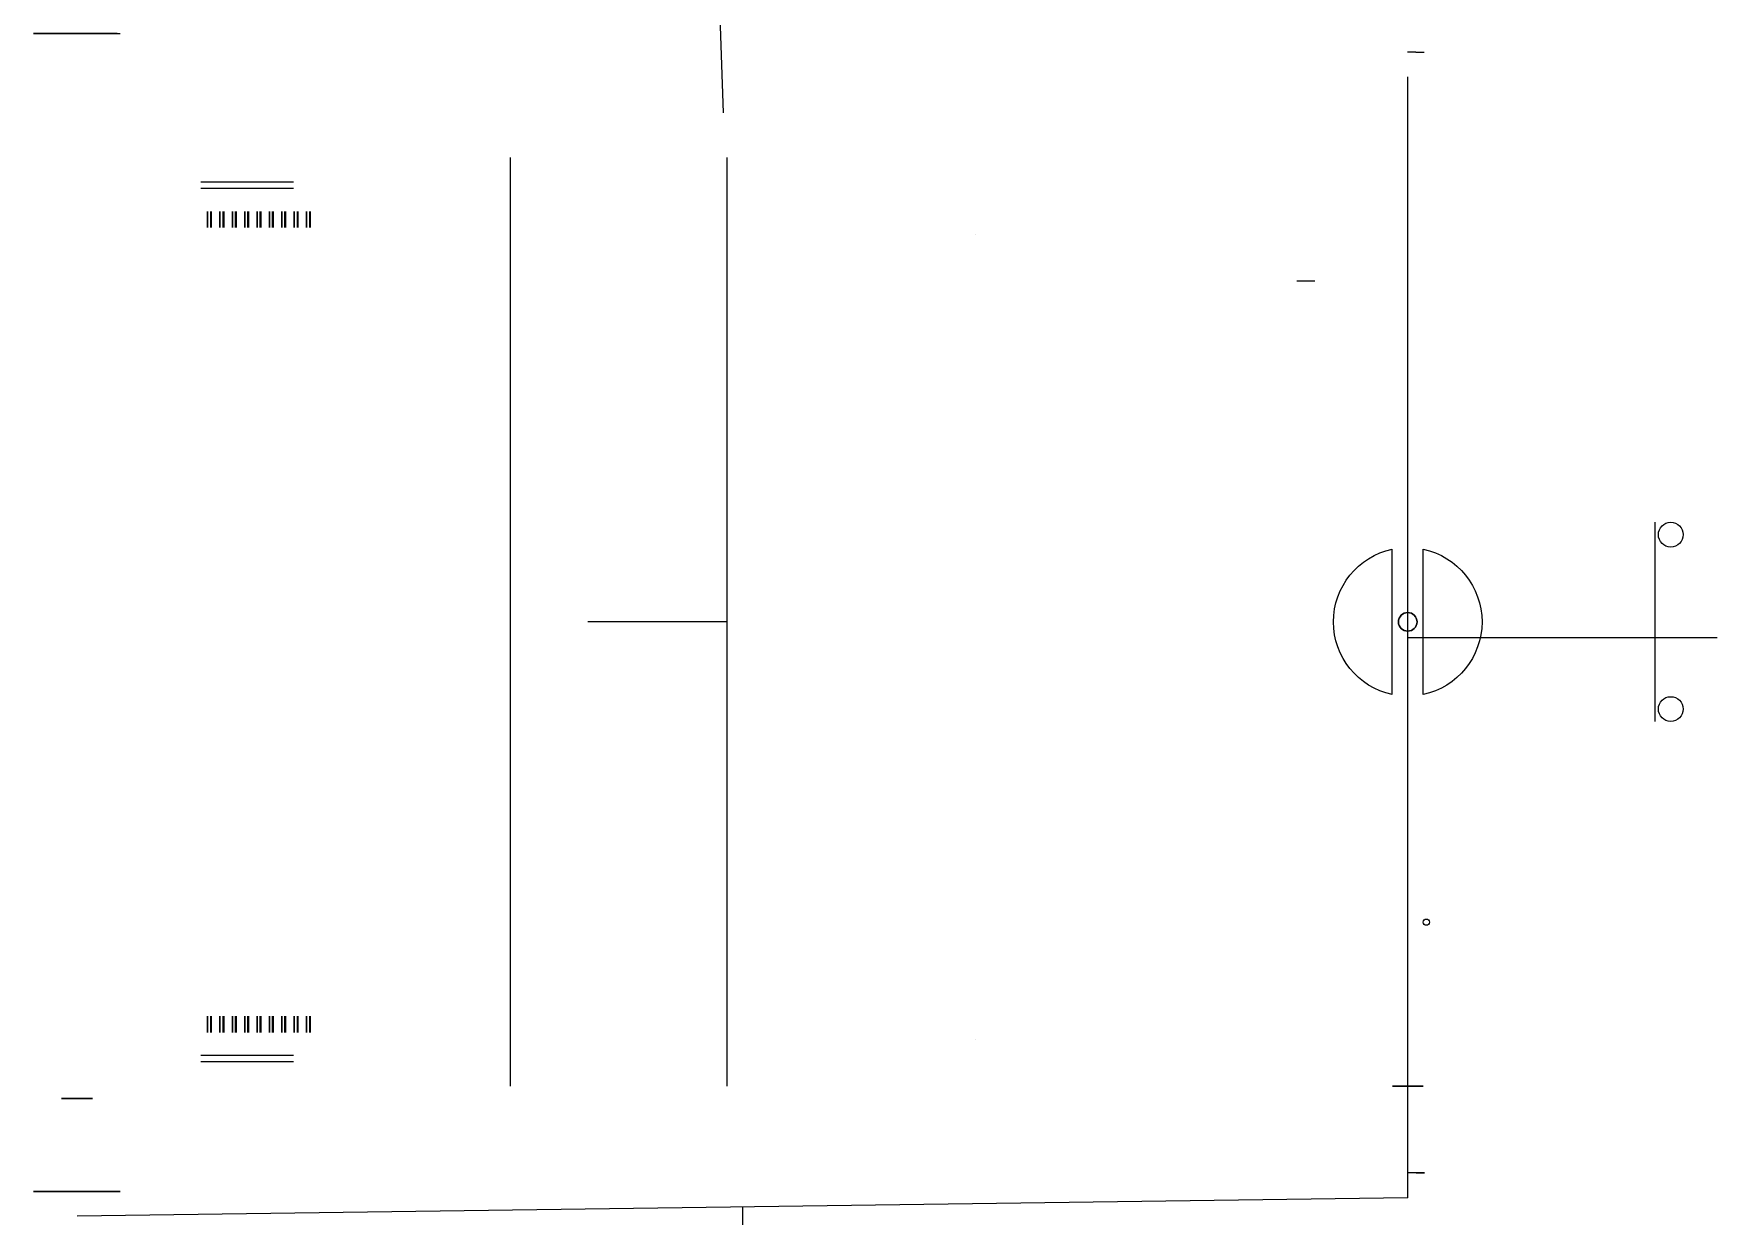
# Model space of a CAD drawing. Header units: millimetres. Extents: x 184 to 968, y 107 to 984.
# Drawn here: x 496 to 768, y 455.8 to 646.8 of the extents above; entities that cross this region are included whole.
import ezdxf

# ---------------------------------------------------------------- set-up
doc = ezdxf.new("R2010")
doc.units = ezdxf.units.MM
doc.header["$MEASUREMENT"] = 0
doc.linetypes.add('ACAD_ISO03W100', pattern=[30, 12, -18])
for name, color, linetype in [('ferestre', 141, 'Continuous'), ('inele metalice', 9, 'ACAD_ISO03W100'), ('osie', 104, 'Continuous'), ('prindere suspensii', 21, 'Continuous'), ('roata directie', 161, 'Continuous'), ('scaun vizitiu', 211, 'Continuous'), ('sistem prindere cai', 191, 'Continuous'), ('spite', 131, 'Continuous'), ('usa felinar', 31, 'Continuous')]:
    doc.layers.add(name, color=color, linetype=linetype)

# ---------------------------------------------------------------- blocks, each defined once
blk = doc.blocks.new('*U11')
at = {"layer": 'osie', "extrusion": (0.000189429, -1, 6.12323e-17)}
blk.add_circle((0, -44.5, 75), 2.5, dxfattribs=at)
at = {"layer": 'prindere suspensii'}
for centre in [(3.01, -48.5, -15), (3.01, -48.5, -48)]:
    blk.add_circle(centre, 0.5, dxfattribs=at)
at = {"layer": 'sistem prindere cai', "elevation": -11}
blk.add_lwpolyline([(40, -16.08), (40, 16.09)], dxfattribs=at)
at = {"layer": 'sistem prindere cai'}
for centre in [(42.5, 14.09, -1), (42.5, -14.08, -1)]:
    blk.add_circle(centre, 2, dxfattribs=at)
at = {"layer": 'spite', "extrusion": (0.000189429, -1, 6.12323e-17)}
for p, q in [((1.32, 92, -41.27), (2.66, 92, -38.03)), ((0.02, -89, -37.5), (0.02, -89, -41)), ((2.7, -89, -38.03), (0.02, -89, -37.5)), ((1.36, -89, -41.27), (2.7, -89, -38.03))]:
    blk.add_line(p, q, dxfattribs=at)
for centre in [(0, -44.5, -92), (0, -44.5, 89)]:
    blk.add_arc(centre, 3.5, 67.5, 90, dxfattribs=at)

msp = doc.modelspace()

# ---------------------------------------------------------------- linework, layer by layer
for p, q in [((607.42, 634.06), (595.22, 983.84)), ((718, 458.85, 0), (718, 639.85, 0)), ((573, 476.85, 210.5), (573, 626.85, 210.5)), ((607.98, 626.85, 50.5), (607.98, 476.85, 50.5)), ((573, 551.85, 210.5), (573, 551.85, 200.5)), ((607.98, 551.85, 50.5), (585.53, 551.85, 50.5)), ((718, 549.35, 0), (768, 549.35, 0)), ((718, 458.85, 0), (503, 455.85, 0)), ((610.5, 457.35), (610.5, 107.35))]:
    msp.add_line(p, q)
at = {"layer": 'ferestre', "extrusion": (0, 1, 6.12323e-17)}
for centre in [(-537.98, 155.5, 622.85), (-537.98, 155.5, 621.85)]:
    msp.add_arc(centre, 15, 270, 0, dxfattribs=at)
at = {"layer": 'ferestre', "extrusion": (0, -1, 6.12323e-17)}
for centre in [(537.98, 155.5, -481.85), (537.98, 155.5, -480.85)]:
    msp.add_arc(centre, 15, 180, 270, dxfattribs=at)
at = {"layer": 'inele metalice', "extrusion": (-1, -1.22465e-16, 6.12323e-17)}
for centre in [(-616.85, 195.2, -524.08), (-616.85, 195.2, -524.58), (-616.85, 195.2, -524.68), (-616.85, 195.2, -526.08), (-616.85, 195.2, -526.58), (-616.85, 195.2, -526.68), (-616.85, 195.2, -528.08), (-616.85, 195.2, -528.58), (-616.85, 195.2, -528.68), (-616.85, 195.2, -530.08), (-616.85, 195.2, -530.58), (-616.85, 195.2, -530.68), (-616.85, 195.2, -532.08), (-616.85, 195.2, -532.58), (-616.85, 195.2, -532.68), (-616.85, 195.2, -534.08), (-616.85, 195.2, -534.58), (-616.85, 195.2, -534.68), (-616.85, 195.2, -536.08), (-616.85, 195.2, -536.58), (-616.85, 195.2, -536.68), (-616.85, 195.2, -538.08), (-616.85, 195.2, -538.58), (-616.85, 195.2, -538.68), (-616.85, 195.2, -540.08), (-616.85, 195.2, -540.58), (-616.85, 195.2, -540.68)]:
    msp.add_circle(centre, 1.3, dxfattribs=at)
at = {"layer": 'inele metalice', "extrusion": (-1, 1.22465e-16, 6.12323e-17)}
for centre in [(-486.85, 195.2, -524.08), (-486.85, 195.2, -524.58), (-486.85, 195.2, -524.68), (-486.85, 195.2, -526.08), (-486.85, 195.2, -526.58), (-486.85, 195.2, -526.68), (-486.85, 195.2, -528.08), (-486.85, 195.2, -528.58), (-486.85, 195.2, -528.68), (-486.85, 195.2, -530.08), (-486.85, 195.2, -530.58), (-486.85, 195.2, -530.68), (-486.85, 195.2, -532.08), (-486.85, 195.2, -532.58), (-486.85, 195.2, -532.68), (-486.85, 195.2, -534.08), (-486.85, 195.2, -534.58), (-486.85, 195.2, -534.68), (-486.85, 195.2, -536.08), (-486.85, 195.2, -536.58), (-486.85, 195.2, -536.68), (-486.85, 195.2, -538.08), (-486.85, 195.2, -538.58), (-486.85, 195.2, -538.68), (-486.85, 195.2, -540.08), (-486.85, 195.2, -540.58), (-486.85, 195.2, -540.68)]:
    msp.add_circle(centre, 1.3, dxfattribs=at)
at = {"layer": 'osie', "extrusion": (0, -1, 6.12323e-17)}
msp.add_circle((502.98, 55, -474.85), 2.5, dxfattribs=at)
at = {"layer": 'roata directie', "extrusion": (-1.22465e-16, 2.24964e-32, -1)}
for p, q in [((715.48, 540.11, 85.5), (715.48, 563.58, 85.5)), ((720.48, 540.11, 85.5), (720.48, 563.58, 85.5))]:
    msp.add_line(p, q, dxfattribs=at)
msp.add_circle((-717.98, 551.85, -85.5), 1.5, dxfattribs=at)
for start, end in [(282.0247, 77.9753), (102.0247, 257.9753)]:
    msp.add_arc((-717.98, 551.85, -85.5), 12, start, end, dxfattribs=at)
at = {"layer": 'scaun vizitiu', "extrusion": (0, -1, 6.12323e-17)}
msp.add_line((702.98, 606.85, 95.5), (700.04, 606.85, 95.5), dxfattribs=at)
at = {"layer": 'sistem prindere cai'}
msp.add_circle((717.98, 551.85, 78.5), 1.5, dxfattribs=at)
at = {"layer": 'spite', "extrusion": (0, -1, 6.12323e-17)}
for p, q in [((499.48, 646.85, 55), (495.98, 646.85, 55)), ((499.48, 646.85, 55), (495.98, 646.85, 55)), ((499.75, 646.85, 56.34), (496.51, 646.85, 57.68)), ((499.75, 646.85, 56.34), (496.51, 646.85, 57.68)), ((499.75, 646.85, 53.66), (496.51, 646.85, 52.32)), ((499.75, 646.85, 53.66), (496.51, 646.85, 52.32)), ((500.51, 646.85, 57.48), (498.03, 646.85, 59.95)), ((500.51, 646.85, 57.48), (498.03, 646.85, 59.95)), ((500.51, 646.85, 52.53), (498.03, 646.85, 50.05)), ((500.51, 646.85, 52.53), (498.03, 646.85, 50.05)), ((501.64, 646.85, 58.23), (500.3, 646.85, 61.47)), ((501.64, 646.85, 58.23), (500.3, 646.85, 61.47)), ((501.64, 646.85, 51.77), (500.3, 646.85, 48.53)), ((501.64, 646.85, 51.77), (500.3, 646.85, 48.53)), ((502.98, 646.85, 58.5), (502.98, 646.85, 62)), ((502.98, 646.85, 58.5), (502.98, 646.85, 62)), ((502.98, 646.85, 51.5), (502.98, 646.85, 48)), ((502.98, 646.85, 51.5), (502.98, 646.85, 48)), ((504.32, 646.85, 58.23), (505.66, 646.85, 61.47)), ((504.32, 646.85, 51.77), (505.66, 646.85, 48.53)), ((504.32, 646.85, 51.77), (505.66, 646.85, 48.53)), ((504.32, 646.85, 58.23), (505.66, 646.85, 61.47)), ((505.46, 646.85, 52.53), (507.93, 646.85, 50.05)), ((505.46, 646.85, 52.53), (507.93, 646.85, 50.05)), ((505.46, 646.85, 57.48), (507.93, 646.85, 59.95)), ((505.46, 646.85, 57.48), (507.93, 646.85, 59.95)), ((506.22, 646.85, 53.66), (509.45, 646.85, 52.32)), ((506.22, 646.85, 53.66), (509.45, 646.85, 52.32)), ((506.22, 646.85, 56.34), (509.45, 646.85, 57.68)), ((506.22, 646.85, 56.34), (509.45, 646.85, 57.68)), ((506.48, 646.85, 55), (509.98, 646.85, 55)), ((506.48, 646.85, 55), (509.98, 646.85, 55)), ((499.48, 459.85, 55), (495.98, 459.85, 55)), ((499.48, 459.85, 55), (495.98, 459.85, 55)), ((499.75, 459.85, 56.34), (496.51, 459.85, 57.68)), ((499.75, 459.85, 56.34), (496.51, 459.85, 57.68)), ((499.75, 459.85, 53.66), (496.51, 459.85, 52.32)), ((499.75, 459.85, 53.66), (496.51, 459.85, 52.32)), ((500.51, 459.85, 57.48), (498.03, 459.85, 59.95)), ((500.51, 459.85, 57.48), (498.03, 459.85, 59.95)), ((500.51, 459.85, 52.53), (498.03, 459.85, 50.05)), ((500.51, 459.85, 52.53), (498.03, 459.85, 50.05)), ((501.64, 459.85, 58.23), (500.3, 459.85, 61.47)), ((501.64, 459.85, 58.23), (500.3, 459.85, 61.47)), ((501.64, 459.85, 51.77), (500.3, 459.85, 48.53)), ((501.64, 459.85, 51.77), (500.3, 459.85, 48.53)), ((502.98, 459.85, 58.5), (502.98, 459.85, 62)), ((502.98, 459.85, 58.5), (502.98, 459.85, 62)), ((502.98, 459.85, 51.5), (502.98, 459.85, 48)), ((502.98, 459.85, 51.5), (502.98, 459.85, 48)), ((504.32, 459.85, 58.23), (505.66, 459.85, 61.47)), ((504.32, 459.85, 51.77), (505.66, 459.85, 48.53)), ((504.32, 459.85, 51.77), (505.66, 459.85, 48.53)), ((504.32, 459.85, 58.23), (505.66, 459.85, 61.47)), ((505.46, 459.85, 52.53), (507.93, 459.85, 50.05)), ((505.46, 459.85, 52.53), (507.93, 459.85, 50.05)), ((505.46, 459.85, 57.48), (507.93, 459.85, 59.95)), ((505.46, 459.85, 57.48), (507.93, 459.85, 59.95)), ((506.22, 459.85, 53.66), (509.45, 459.85, 52.32)), ((506.22, 459.85, 53.66), (509.45, 459.85, 52.32)), ((506.22, 459.85, 56.34), (509.45, 459.85, 57.68)), ((506.22, 459.85, 56.34), (509.45, 459.85, 57.68)), ((506.48, 459.85, 55), (509.98, 459.85, 55)), ((506.48, 459.85, 55), (509.98, 459.85, 55))]:
    msp.add_line(p, q, dxfattribs=at)
for centre, radius, start, end in [((502.98, 55, -646.85), 7, 157.5, 180), ((502.98, 55, -646.85), 7, 180, 202.5), ((502.98, 55, -646.85), 7, 135, 157.5), ((502.98, 55, -646.85), 7, 202.5, 225), ((502.98, 55, -646.85), 7, 112.5, 135), ((502.98, 55, -646.85), 7, 225, 247.5), ((502.98, 55, -646.85), 3.5, 157.5, 180), ((502.98, 55, -646.85), 3.5, 180, 202.5), ((502.98, 55, -646.85), 3.5, 135, 157.5), ((502.98, 55, -646.85), 3.5, 202.5, 225), ((502.98, 55, -646.85), 7, 90, 112.5), ((502.98, 55, -646.85), 7, 247.5, 270), ((502.98, 55, -646.85), 3.5, 112.5, 135), ((502.98, 55, -646.85), 3.5, 225, 247.5), ((502.98, 55, -646.85), 3.5, 90, 112.5), ((502.98, 55, -646.85), 3.5, 247.5, 270), ((502.98, 55, -646.85), 3.5, 67.5, 90), ((502.98, 55, -646.85), 7, 67.5, 90), ((502.98, 55, -646.85), 3.5, 270, 292.5), ((502.98, 55, -646.85), 7, 270, 292.5), ((502.98, 55, -646.85), 3.5, 292.5, 315), ((502.98, 55, -646.85), 3.5, 45, 67.5), ((502.98, 55, -646.85), 3.5, 315, 337.5), ((502.98, 55, -646.85), 3.5, 22.5, 45), ((502.98, 55, -646.85), 7, 292.5, 315), ((502.98, 55, -646.85), 7, 45, 67.5), ((502.98, 55, -646.85), 3.5, 337.5, 0), ((502.98, 55, -646.85), 3.5, 0, 22.5), ((502.98, 55, -646.85), 7, 315, 337.5), ((502.98, 55, -646.85), 7, 22.5, 45), ((502.98, 55, -459.85), 7, 157.5, 180), ((502.98, 55, -459.85), 7, 180, 202.5), ((502.98, 55, -459.85), 7, 135, 157.5), ((502.98, 55, -459.85), 7, 202.5, 225), ((502.98, 55, -459.85), 7, 112.5, 135), ((502.98, 55, -459.85), 7, 225, 247.5), ((502.98, 55, -459.85), 3.5, 157.5, 180), ((502.98, 55, -459.85), 3.5, 180, 202.5), ((502.98, 55, -459.85), 3.5, 135, 157.5), ((502.98, 55, -459.85), 3.5, 202.5, 225), ((502.98, 55, -459.85), 7, 90, 112.5), ((502.98, 55, -459.85), 7, 247.5, 270), ((502.98, 55, -459.85), 3.5, 112.5, 135), ((502.98, 55, -459.85), 3.5, 225, 247.5), ((502.98, 55, -459.85), 3.5, 90, 112.5), ((502.98, 55, -459.85), 3.5, 247.5, 270), ((502.98, 55, -459.85), 3.5, 67.5, 90), ((502.98, 55, -459.85), 7, 67.5, 90), ((502.98, 55, -459.85), 3.5, 270, 292.5), ((502.98, 55, -459.85), 7, 270, 292.5), ((502.98, 55, -459.85), 3.5, 292.5, 315), ((502.98, 55, -459.85), 3.5, 45, 67.5), ((502.98, 55, -459.85), 3.5, 315, 337.5), ((502.98, 55, -459.85), 3.5, 22.5, 45), ((502.98, 55, -459.85), 7, 292.5, 315), ((502.98, 55, -459.85), 7, 45, 67.5), ((502.98, 55, -459.85), 3.5, 337.5, 0), ((502.98, 55, -459.85), 3.5, 0, 22.5), ((502.98, 55, -459.85), 7, 315, 337.5), ((502.98, 55, -459.85), 7, 22.5, 45), ((502.98, 55, -459.85), 7, 337.5, 0), ((502.98, 55, -459.85), 7, 0, 22.5)]:
    msp.add_arc(centre, radius, start, end, dxfattribs=at)
at = {"layer": 'usa felinar', "extrusion": (1, -6.12323e-17, 6.12323e-17)}
for p, q in [((648.19, 614.35, 179), (648.19, 614.35, 189)), ((648.19, 484.35, 179), (648.19, 484.35, 189))]:
    msp.add_line(p, q, dxfattribs=at)

# ---------------------------------------------------------------- block references
msp.add_blockref('*U11', (717.98, 551.85, 89.5))

doc.saveas('drawing.dxf')
